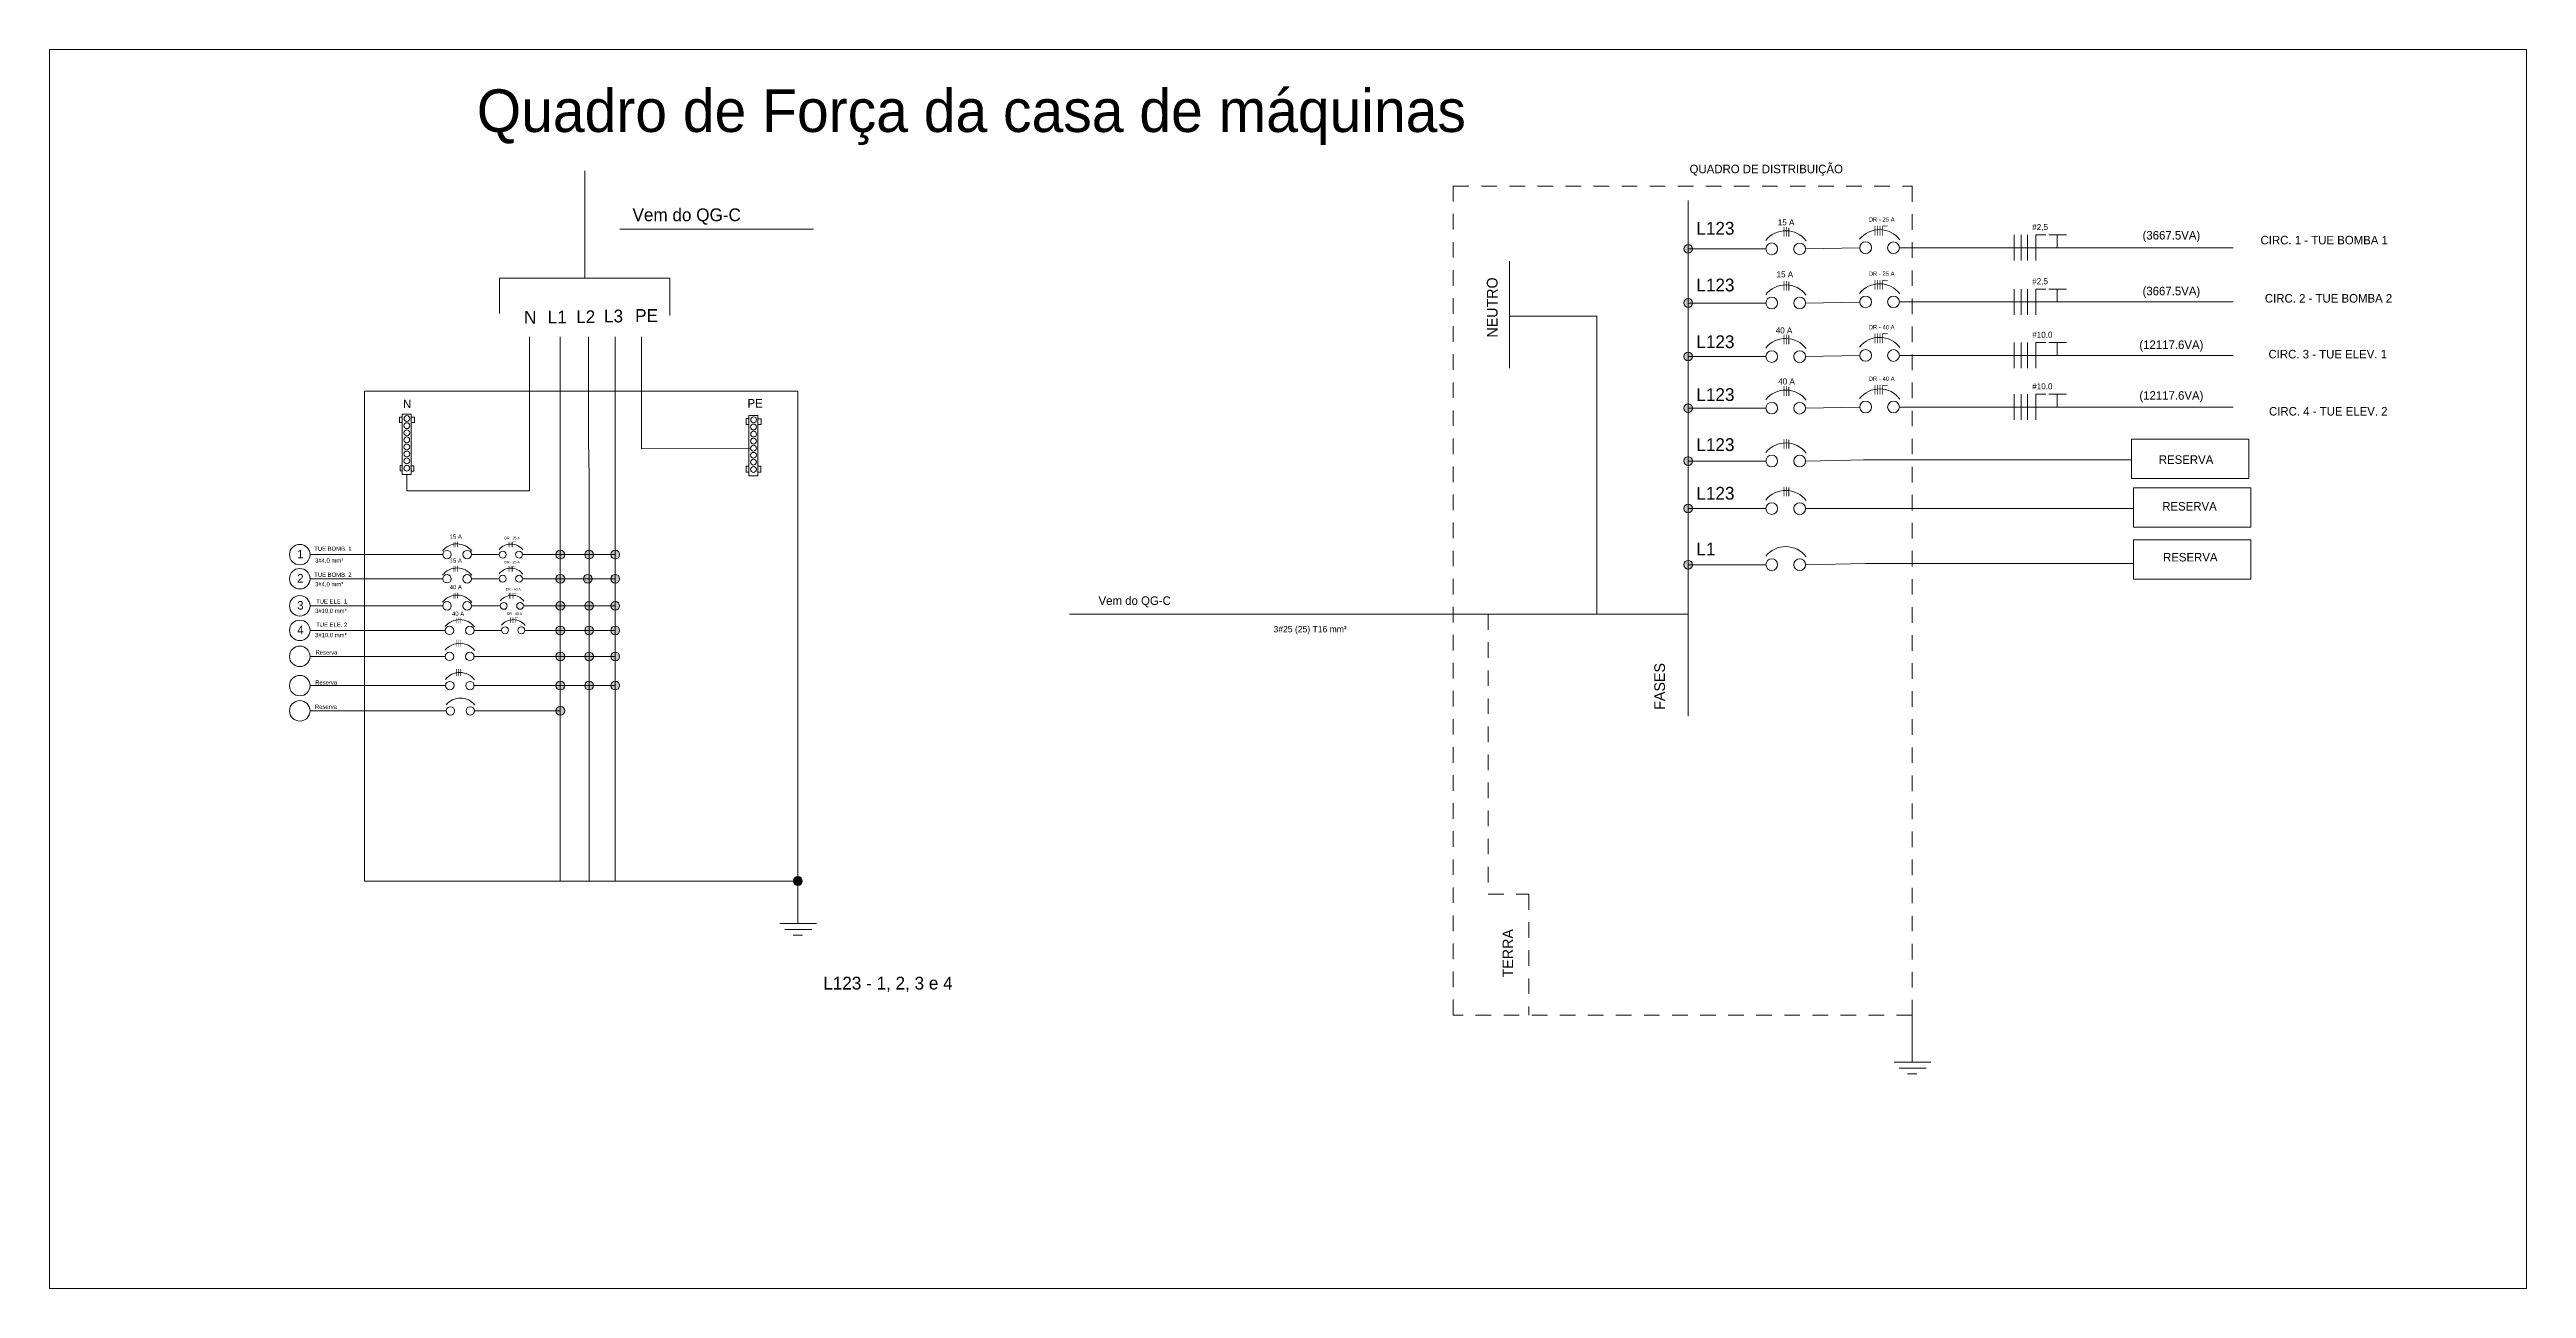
# Model space of a CAD drawing. Header units: millimetres. Extents: x 178 to 457, y 838 to 920.
# Drawn here: x 202.12 to 221.97, y 868.5 to 878.43 of the extents above; entities that cross this region are included whole.
import ezdxf

# ---------------------------------------------------------------- set-up
doc = ezdxf.new("R2010")
doc.units = ezdxf.units.MM
doc.linetypes.add('DASHED', pattern=[0.75, 0.5, -0.25])
doc.linetypes.add('DASHED2', pattern=[0.375, 0.25, -0.125])
doc.layers.add('Unifilar', color=255, linetype='Continuous')

msp = doc.modelspace()

# ---------------------------------------------------------------- texts
at = {"layer": 'Unifilar', "color": 7, "lineweight": 5, "true_color": 0xffffff, "attachment_point": 1}
for s, width, gutter_width, heights, insert, char_height in [('Quadro de Força da casa de máquinas', 12.694108215, 3.0654318, [0.6510979], (205.5419771, 878.1114215), 0.341898442), ('\\pxqc;QUADRO DE DISTRIBUIÇÃO', 1.877081336, 3.0654318, [0.0878725], (214.9407234, 877.5070047), 0.068379688), ('Vem do QG-C', 1.490141886, 3.0654318, [0.0249249], (206.7902926, 877.1566969), 0.102569533), ('DR - 25 A', 0.49046908, 3.0654318, [0.0249249], (216.7009857, 877.0850856), 0.03418984), ('L123 ', 0.49046908, 3.0654318, [0.0249249], (215.319103, 877.0487653), 0.10256953), ('15 A', 0.49046908, 3.0654318, [0.0249249], (215.971732, 877.0695179), 0.04850128), ('#2,5', 0.49046908, 3.0654318, [0.0249249], (218.0114894, 877.0315879), 0.04850128), ('\\pxqc;(3667.5VA)', 1.000254183, 3.0654318, [0.0468782], (218.6269914, 876.9756356), 0.068379688), ('\\pxqc;CIRC. 1 - TUE BOMBA 1', 1.361416817, 3.0654318, [0.0468782], (219.671705, 876.9367998), 0.068379688), ('L123 ', 0.49046908, 3.0654318, [0.0249249], (215.319103, 876.5938873), 0.10256953), ('15 A', 0.49046908, 3.0654318, [0.0249249], (215.9616784, 876.6526961), 0.04850128), ('DR - 25 A', 0.49046908, 3.0654318, [0.0249249], (216.7009857, 876.6508099), 0.03418984), ('#2,5', 0.49046908, 3.0654318, [0.0249249], (218.0114894, 876.5973122), 0.04850128), ('\\pxqc;(3667.5VA)', 1.000254183, 3.0654318, [0.0468782], (218.6269914, 876.528519), 0.068379688), ('N', 0.49046908, 3.0654318, [0.0249249], (205.9202967, 876.3349861), 0.1025695), ('L1', 0.49046908, 3.0654318, [0.0249249], (206.11082, 876.3375444), 0.10256953), ('L2', 0.49046908, 3.0654318, [0.0249249], (206.3386289, 876.3394757), 0.10256953), ('L3', 0.49046908, 3.0654318, [0.0249249], (206.5620238, 876.3451441), 0.10256953), ('PE', 0.49046908, 3.0654318, [0.0249249], (206.8110563, 876.3489314), 0.10256953), ('\\pxqc;CIRC. 2 - TUE BOMBA 2', 1.36551463, 3.0654318, [0.0094776], (219.7042585, 876.4700069), 0.068379688), ('L123 ', 0.49046908, 3.0654318, [0.0249249], (215.319103, 876.1390842), 0.10256953), ('40 A', 0.49046908, 3.0654318, [0.0249249], (215.9549754, 876.2026312), 0.04850128), ('DR - 40 A', 0.49046908, 3.0654318, [0.0249249], (216.7009857, 876.22129), 0.03418984), ('#10.0', 0.49046908, 3.0654318, [0.0249249], (218.0114894, 876.1677923), 0.04850128), ('\\pxqc;(12117.6VA)', 1.000254183, 3.0654318, [0.0468782], (218.6269914, 876.097663), 0.068379688), ('\\pxqc;CIRC. 3 - TUE ELEV. 1', 1.352615907, 3.0654318, [0.0094776], (219.7042585, 876.0222303), 0.068379688), ('L123 ', 0.49046908, 3.0654318, [0.0249249], (215.319103, 875.7152628), 0.10256953), ('40 A', 0.49046908, 3.0654318, [0.0249249], (215.9750825, 875.7931417), 0.04850128), ('DR - 40 A', 0.49046908, 3.0654318, [0.0249249], (216.7009857, 875.8078975), 0.03418984), ('#10.0', 0.49046908, 3.0654318, [0.0249249], (218.0114894, 875.7543997), 0.04850128), ('\\pxqc;(12117.6VA)', 1.000254183, 3.0654318, [0.0468782], (218.6269914, 875.6911926), 0.068379688), ('N', 0.49046908, 3.0654318, [0.0249249], (204.9505429, 875.6236886), 0.0683797), ('PE', 0.49046908, 3.0654318, [0.0249249], (207.7122786, 875.6285168), 0.06837969), ('\\pxqc;CIRC. 4 - TUE ELEV. 2', 1.361215322, 3.0654318, [0.0094776], (219.7042585, 875.5642176), 0.068379688), ('L123 ', 0.49046908, 3.0654318, [0.0249249], (215.319103, 875.3139395), 0.10256953), ('\\pxqc;RESERVA', 1.083632803, 3.0654318, [0.0094776], (218.7028782, 875.1767204), 0.068379688), ('L123 ', 0.49046908, 3.0654318, [0.0249249], (215.319103, 874.9240227), 0.10256953), ('\\pxqc;RESERVA', 1.114212693, 3.0654318, [0.0094776], (218.7151664, 874.8021606), 0.068379688), ('15 A', 0.49046908, 3.0654318, [0.0249249], (205.325264, 874.5423624), 0.03418984), ('DR - 25 A', 0.287590982, 1.7974436, [0.014615], (205.7643089, 874.523338), 0.02004752), ('1', 0.49046908, 3.0654318, [0.0249249], (204.1025741, 874.4185248), 0.0683797), ('TUE BOMB. 1', 0.49046908, 3.0654318, [0.0249249], (204.2389984, 874.4452369), 0.034189844), ('3#4,0 mm{\\fISOCPEUR|b0|i0|c0|p34;²}', 0.49046908, 3.0654318, [0.0249249], (204.2454998, 874.350453), 0.034189844), ('15 A', 0.49046908, 3.0654318, [0.0249249], (205.325264, 874.3505231), 0.03418984), ('DR - 25 A', 0.287590982, 1.7974436, [0.014615], (205.7642271, 874.3300101), 0.02004752), ('L1 ', 0.49046908, 3.0654318, [0.0249249], (215.319103, 874.4766015), 0.10256953), ('\\pxqc;RESERVA', 1.110748913, 3.0654318, [0.0094776], (218.7233807, 874.3941172), 0.068379688), ('2', 0.49046908, 3.0654318, [0.0249249], (204.1025741, 874.2251969), 0.0683797), ('TUE BOMB. 2', 0.49046908, 3.0654318, [0.0249249], (204.2389984, 874.236005), 0.034189844), ('3#4,0 mm{\\fISOCPEUR|b0|i0|c0|p34;²}', 0.49046908, 3.0654318, [0.0249249], (204.2454998, 874.1603549), 0.034189844), ('40 A', 0.49046908, 3.0654318, [0.0249249], (205.325264, 874.1376096), 0.03418984), ('DR - 40 A', 0.287590982, 1.7974436, [0.014615], (205.7730142, 874.1128047), 0.02004752), ('3', 0.49046908, 3.0654318, [0.0249249], (204.1025741, 874.0079915), 0.0683797), ('3#10,0 mm{\\fISOCPEUR|b0|i0|c0|p34;²}', 0.49046908, 3.0654318, [0.0249249], (204.2454998, 873.9469711), 0.034189844), ('TUE ELE. 1', 0.49046908, 3.0654318, [0.0249249], (204.2541093, 874.0220725), 0.03418984), ('40 A', 0.49046908, 3.0654318, [0.0249249], (205.3436313, 873.9240656), 0.03418984), ('DR - 40 A', 0.287590982, 1.7974436, [0.014615], (205.7833787, 873.9169124), 0.02004752), ('\\pxqc;Vem do QG-C', 1.014360067, 3.0654318, [0.0878725], (210.3090619, 874.0455856), 0.068379688), ('4', 0.49046908, 3.0654318, [0.0249249], (204.1025741, 873.811052), 0.0683797), ('3#10,0 mm{\\fISOCPEUR|b0|i0|c0|p34;²}', 0.49046908, 3.0654318, [0.0249249], (204.2454998, 873.7528703), 0.034189844), ('TUE ELE. 2', 0.49046908, 3.0654318, [0.0249249], (204.2544806, 873.8360842), 0.03418984), ('3#25 (25) T16 mm{\\fISOCPEUR|b0|i0|c0|p34;²}', 0.925366637, 3.0654318, [0.0249249], (211.9291885, 873.8087322), 0.051284766), ('Reserva', 0.49046908, 3.0654318, [0.0249249], (204.2488295, 873.6130977), 0.03418984), ('Reserva', 0.49046908, 3.0654318, [0.0249249], (204.2461728, 873.3722449), 0.03418984), ('Reserva', 0.49046908, 3.0654318, [0.0249249], (204.2445293, 873.1773901), 0.03418984), ('L123 - 1, 2, 3 e 4', 3.344974523, 3.0654318, [0], (208.3195751, 870.9958442), 0.102569533)]:
    msp.add_mtext_dynamic_manual_height_columns(s, width=width, gutter_width=gutter_width, heights=heights, dxfattribs=dict(at, insert=insert, char_height=char_height))
at = {"layer": 'Unifilar', "color": 7, "lineweight": 5, "true_color": 0xffffff, "char_height": 0.08547461, "attachment_point": 1, "rotation": 90}
for s, width, insert in [('\\pxqc;NEUTRO', 0.714614359, (213.6395501, 876.0049953)), ('\\pxqc;FASES', 0.308453029, (214.9815126, 873.1694291)), ('\\pxqc,t0;TERRA', 0.555182836, (213.7648215, 870.9063608))]:
    msp.add_mtext_dynamic_manual_height_columns(s, width=width, gutter_width=3.0654318, heights=[0.0094776], dxfattribs=dict(at, insert=insert))

# ---------------------------------------------------------------- hatches: boundary and pattern name
at = {"layer": 'Unifilar', "lineweight": 5, "true_color": 0xffffff}
h = msp.add_hatch(color=7, dxfattribs=at)
h.dxf.hatch_style = 1
edge = h.paths.add_edge_path()
edge.add_arc((215.2527958, 876.8324339), 0.0350053, 0, 360)
edge = h.paths.add_edge_path()
edge.add_arc((215.2527958, 876.3981582), 0.0350053, 0, 360)
edge = h.paths.add_edge_path()
edge.add_arc((215.2527958, 875.9686383), 0.0350053, 0, 360)
edge = h.paths.add_edge_path()
edge.add_arc((215.2527958, 875.5552458), 0.0350053, 0, 360)
edge = h.paths.add_edge_path()
edge.add_arc((215.2527958, 875.1310933), 0.0350053, 0, 360)
edge = h.paths.add_edge_path()
edge.add_arc((215.2527958, 874.7499054), 0.0350053, 0, 360)
edge = h.paths.add_edge_path()
edge.add_arc((215.2527958, 874.2997184), 0.0350053, 0, 360)
h = msp.add_hatch(color=7, dxfattribs=at)
h.dxf.hatch_style = 1
edge = h.paths.add_edge_path()
edge.add_arc((206.2115753, 874.380454), 0.0350053, 0, 360)
edge = h.paths.add_edge_path()
edge.add_arc((206.4418364, 874.380454), 0.0350053, 0, 360)
edge = h.paths.add_edge_path()
edge.add_arc((206.6523164, 874.380454), 0.0350053, 0, 360)
edge = h.paths.add_edge_path()
edge.add_arc((206.2115753, 874.1871262), 0.0350053, 0, 360)
edge = h.paths.add_edge_path()
edge.add_arc((206.4319459, 874.1871262), 0.0350053, 0, 360)
edge = h.paths.add_edge_path()
edge.add_arc((206.6523164, 874.1871262), 0.0350053, 0, 360)
edge = h.paths.add_edge_path()
edge.add_arc((206.2115753, 873.9699208), 0.0350053, 0, 360)
edge = h.paths.add_edge_path()
edge.add_arc((206.4418364, 873.9699208), 0.0350053, 0, 360)
edge = h.paths.add_edge_path()
edge.add_arc((206.6523164, 873.9699208), 0.0350053, 0, 360)
edge = h.paths.add_edge_path()
edge.add_arc((206.2115753, 873.7729812), 0.0350053, 0, 360)
edge = h.paths.add_edge_path()
edge.add_arc((206.4418364, 873.7729812), 0.0350053, 0, 360)
edge = h.paths.add_edge_path()
edge.add_arc((206.6523164, 873.7729812), 0.0350053, 0, 360)
edge = h.paths.add_edge_path()
edge.add_arc((206.2115753, 873.5645293), 0.0350053, 0, 360)
edge = h.paths.add_edge_path()
edge.add_arc((206.4418364, 873.5645293), 0.0350053, 0, 360)
edge = h.paths.add_edge_path()
edge.add_arc((206.6523164, 873.5645293), 0.0350053, 0, 360)
edge = h.paths.add_edge_path()
edge.add_arc((206.2115753, 873.3300929), 0.0350053, 0, 360)
edge = h.paths.add_edge_path()
edge.add_arc((206.4418364, 873.3300929), 0.0350053, 0, 360)
edge = h.paths.add_edge_path()
edge.add_arc((206.6523164, 873.3300929), 0.0350053, 0, 360)
edge = h.paths.add_edge_path()
edge.add_arc((206.2115753, 873.1276354), 0.0350053, 0, 360)
h = msp.add_hatch(color=7, dxfattribs=at)
h.dxf.hatch_style = 1
edge = h.paths.add_edge_path()
edge.add_arc((208.116338, 871.7634344), 0.0350053, 0, 360)

# ---------------------------------------------------------------- linework, layer by layer
at = {"layer": 'Unifilar', "color": 7, "lineweight": 5, "true_color": 0xffffff}
for p, q in [((221.9736433, 878.4307769), (202.1167583, 878.4307769)), ((202.1167583, 868.4961128), (202.1167583, 878.4307769)), ((221.9736433, 868.4961128), (221.9736433, 878.4307769)), ((206.4068315, 876.5984011), (206.4068315, 877.4572402)), ((215.2527958, 873.902401), (215.2527958, 877.219142)), ((206.6886008, 876.9909268), (208.2421277, 876.9909268)), ((217.8660471, 876.9444763), (217.8660471, 876.7383351)), ((217.9219413, 876.9444763), (217.9219413, 876.7383351)), ((217.9740522, 876.9444763), (217.9740522, 876.7383351)), ((218.041068, 876.9444763), (218.041068, 876.7383351)), ((218.041068, 876.9444763), (218.1204466, 876.9444763)), ((218.2119844, 876.9444763), (218.1441239, 876.9444763)), ((218.2119844, 876.8414057), (218.2119844, 876.9444763)), ((218.2119844, 876.9444763), (218.2865516, 876.9444763)), ((213.8212884, 876.2925077), (213.8212884, 876.7324113)), ((215.8763319, 876.8324339), (215.2527958, 876.8324339)), ((216.1941384, 876.8321994), (216.6285854, 876.8405063)), ((216.9463827, 876.8414057), (219.6214485, 876.8414057)), ((205.7249171, 876.4644411), (205.7249171, 876.5984011)), ((205.7249171, 876.5984011), (207.0887459, 876.5984011)), ((207.0887459, 876.5984011), (207.0887459, 876.4723167)), ((217.8660471, 876.5102006), (217.8660471, 876.3040594)), ((217.9219413, 876.5102006), (217.9219413, 876.3040594)), ((217.9740522, 876.5102006), (217.9740522, 876.3040594)), ((218.041068, 876.5102006), (218.041068, 876.3040594)), ((218.041068, 876.5102006), (218.1204466, 876.5102006)), ((218.2119844, 876.5102006), (218.1441239, 876.5102006)), ((218.2119844, 876.40713), (218.2119844, 876.5102006)), ((218.2119844, 876.5102006), (218.2865516, 876.5102006)), ((205.7249171, 876.4644411), (205.7249171, 876.314755)), ((207.0887459, 876.4723167), (207.0887459, 876.2989787)), ((214.521676, 876.2925077), (213.8212884, 876.2925077)), ((213.8212884, 876.2925077), (213.8212884, 875.8769833)), ((214.521676, 873.902401), (214.521676, 876.2925077)), ((215.8763319, 876.3981582), (215.2527958, 876.3981582)), ((216.1941384, 876.3979237), (216.6285854, 876.4062306)), ((216.9463827, 876.40713), (219.6214485, 876.40713)), ((205.9638426, 876.1256659), (205.9638426, 875.2964229)), ((206.2102881, 876.1256659), (206.2102881, 875.2964229)), ((206.4365031, 876.1256659), (206.4365031, 875.2964229)), ((206.6509883, 876.1256659), (206.6509883, 875.2964229)), ((206.8624901, 876.1256659), (206.8624901, 875.2964229)), ((215.8763319, 875.9686383), (215.2527958, 875.9686383)), ((216.1941384, 875.9684038), (216.6285854, 875.9767107)), ((216.9463827, 875.9776101), (219.6214485, 875.9776101)), ((217.8660471, 876.0806807), (217.8660471, 875.8745395)), ((217.9219413, 876.0806807), (217.9219413, 875.8745395)), ((217.9740522, 876.0806807), (217.9740522, 875.8745395)), ((218.041068, 876.0806807), (218.041068, 875.8745395)), ((218.041068, 876.0806807), (218.1204466, 876.0806807)), ((218.2119844, 876.0806807), (218.1441239, 876.0806807)), ((218.2119844, 875.9776101), (218.2119844, 876.0806807)), ((218.2119844, 876.0806807), (218.2865516, 876.0806807)), ((208.116338, 875.6907535), (204.6426411, 875.6907535)), ((204.6426411, 875.2128264), (204.6426411, 875.6907535)), ((208.116338, 871.7634344), (208.116338, 875.6907535)), ((204.9434919, 875.4586372), (204.9434919, 875.5075711)), ((204.9434919, 875.5075711), (205.0166081, 875.5075711)), ((205.0166081, 875.0238753), (205.0166081, 875.5075711)), ((207.7230469, 875.4481782), (207.7230469, 875.4971121)), ((207.7230469, 875.4971121), (207.7961631, 875.4971121)), ((207.7961631, 875.0134163), (207.7961631, 875.4971121)), ((215.8763319, 875.5552458), (215.2527958, 875.5552458)), ((216.1941384, 875.5550113), (216.6285854, 875.5633182)), ((216.9463827, 875.5642176), (219.6214485, 875.5642176)), ((217.8660471, 875.6672881), (217.8660471, 875.461147)), ((217.9219413, 875.6672881), (217.9219413, 875.461147)), ((217.9740522, 875.6672881), (217.9740522, 875.461147)), ((218.041068, 875.6672881), (218.041068, 875.461147)), ((218.041068, 875.6672881), (218.1204466, 875.6672881)), ((218.2119844, 875.6672881), (218.1441239, 875.6672881)), ((218.2119844, 875.5642176), (218.2119844, 875.6672881)), ((218.2119844, 875.6672881), (218.2865516, 875.6672881)), ((204.9434919, 875.4831041), (204.9232539, 875.4831041)), ((204.9232539, 875.4831041), (204.9232539, 875.4393119)), ((204.9232539, 875.4393119), (204.9434919, 875.4393119)), ((204.9434919, 875.4586372), (204.9434919, 875.0238753)), ((205.0166081, 875.4822514), (205.0414088, 875.4822514)), ((205.0414088, 875.4393119), (205.0166081, 875.4393119)), ((205.0414088, 875.4822514), (205.0414088, 875.4393119)), ((205.9638426, 875.2964229), (205.9637811, 875.0040938)), ((206.2115753, 875.006326), (206.2102881, 875.2964229)), ((206.4418364, 875.0048462), (206.4365031, 875.2964229)), ((206.6509883, 875.2964229), (206.6523164, 875.0092856)), ((206.8624901, 875.2964229), (206.8624901, 875.2294082)), ((207.7230469, 875.4726452), (207.7024076, 875.4726452)), ((207.7024076, 875.4726452), (207.7024076, 875.4238868)), ((207.7024076, 875.4238868), (207.7230469, 875.4238868)), ((207.7230469, 875.4481782), (207.7230469, 875.0134163)), ((207.7961631, 875.4705885), (207.8221973, 875.4705885)), ((207.8221973, 875.4238868), (207.7961631, 875.4238868)), ((207.8221973, 875.4705885), (207.8221973, 875.4238868)), ((218.8071643, 875.1397613), (218.8071643, 875.3066295)), ((218.8071643, 875.3066295), (219.7471721, 875.3066295)), ((219.7471721, 875.3066295), (219.7471721, 874.9913055)), ((204.6426411, 875.2128264), (204.6426411, 871.7634344)), ((204.9434919, 875.0948182), (204.9265644, 875.0948182)), ((204.9265644, 875.0948182), (204.9265644, 875.0516781)), ((205.0166081, 875.0938901), (205.0365862, 875.0938901)), ((205.0365862, 875.0938901), (205.0365862, 875.05075)), ((206.8624901, 875.2294082), (207.7370173, 875.2336072)), ((215.8763319, 875.1310933), (215.2527958, 875.1310933)), ((216.1941384, 875.1308588), (216.6756232, 875.1400651)), ((216.6597326, 875.1397613), (218.8071643, 875.1397613)), ((218.8071643, 875.1397613), (218.8071643, 874.9913055)), ((204.9265644, 875.0516781), (204.9434919, 875.0516781)), ((204.9434919, 875.0238753), (205.0166081, 875.0238753)), ((204.98005, 875.0238753), (204.98005, 874.8933639)), ((205.0365862, 875.05075), (205.0166081, 875.05075)), ((205.9637811, 875.0040938), (205.9637811, 874.8933639)), ((206.2115753, 875.006326), (206.2115753, 871.7634344)), ((206.4418364, 875.0048462), (206.4418364, 871.7634344)), ((206.6523164, 875.0092856), (206.6523164, 871.7634344)), ((207.7024076, 875.0430751), (207.7024076, 875.0885729)), ((207.7024076, 875.0885729), (207.7230469, 875.0885729)), ((207.7230469, 875.0430751), (207.7024076, 875.0430751)), ((207.7230469, 875.0134163), (207.7961631, 875.0134163)), ((207.8198268, 875.0909807), (207.7961631, 875.0909807)), ((207.7961631, 875.0406924), (207.8198268, 875.0406924)), ((207.8198268, 875.0406924), (207.8198268, 875.0909807)), ((219.7471721, 874.9913055), (218.8071643, 874.9913055)), ((218.8230548, 874.7496709), (218.8230548, 874.9165392)), ((218.8230548, 874.9165392), (219.7630627, 874.9165392)), ((219.7630627, 874.9165392), (219.7630627, 874.6012152)), ((205.9637811, 874.8933639), (204.98005, 874.8933639)), ((215.8763319, 874.7499054), (215.2527958, 874.7499054)), ((216.1941384, 874.7496709), (216.6756232, 874.7496709)), ((216.6756232, 874.7496709), (218.8230548, 874.7496709)), ((218.8230548, 874.7496709), (218.8230548, 874.6012152)), ((219.7630627, 874.6012152), (218.8230548, 874.6012152)), ((218.8230548, 874.3315123), (218.8230548, 874.4983805)), ((218.8230548, 874.4983805), (219.7630627, 874.4983805)), ((219.7630627, 874.4983805), (219.7630627, 874.1830565)), ((205.2690448, 874.3806201), (204.2048885, 874.3806201)), ((205.4996202, 874.3804569), (205.7218513, 874.380454)), ((205.9081997, 874.380454), (206.6523164, 874.380454)), ((215.8763319, 874.2997184), (215.2527958, 874.2997184)), ((216.1941384, 874.2994839), (216.6756232, 874.3086902)), ((216.6756232, 874.3086902), (218.8230548, 874.3086902)), ((218.8230548, 874.3315123), (218.8230548, 874.1830565)), ((205.2690448, 874.1872922), (204.2048885, 874.1872922)), ((205.4996202, 874.1871291), (205.7217695, 874.1871262)), ((205.9081179, 874.1871262), (206.2115753, 874.1871262)), ((206.2115753, 874.1871262), (206.6523164, 874.1871262)), ((219.7630627, 874.1830565), (218.8230548, 874.1830565)), ((205.2690448, 873.9700868), (204.2048885, 873.9700868)), ((205.4996202, 873.9699167), (205.7305566, 873.9699208)), ((205.9169049, 873.9699208), (206.6523164, 873.9699208)), ((211.6694698, 873.90287), (210.2944535, 873.90287)), ((211.6694698, 873.90287), (212.668257, 873.9026355)), ((212.668257, 873.9026355), (213.804443, 873.9026355)), ((213.804443, 873.9026355), (214.1222495, 873.902401)), ((214.1222495, 873.902401), (215.2527958, 873.902401)), ((215.2527958, 873.902401), (215.2527958, 873.0844257)), ((205.2896841, 873.7731473), (204.2048885, 873.7731473)), ((205.5202595, 873.7729847), (205.7409409, 873.7729812)), ((205.9272548, 873.7729812), (206.6523164, 873.7729812)), ((205.2896841, 873.5646953), (204.2048885, 873.5646953)), ((205.5147565, 873.5645293), (206.2115753, 873.5645293)), ((206.2115753, 873.5645293), (206.6523164, 873.5645293)), ((205.2910328, 873.330259), (204.2048885, 873.330259)), ((205.5161052, 873.3300929), (206.6523164, 873.3300929)), ((205.297572, 873.1278015), (204.2048885, 873.1278015)), ((205.5226444, 873.1276354), (206.2115753, 873.1276354)), ((204.6426411, 871.7634344), (208.116338, 871.7634344)), ((208.116338, 871.7984397), (208.116338, 871.4234641)), ((207.9704092, 871.4234641), (208.26577, 871.4234641)), ((208.011481, 871.3752812), (208.2287743, 871.3752812)), ((208.0795399, 871.3292793), (208.1540395, 871.3292793)), ((217.0493176, 870.6870879), (217.0493176, 870.3121124)), ((216.9033889, 870.3121124), (217.1987497, 870.3121124)), ((216.9444607, 870.2639294), (217.1617539, 870.2639294)), ((217.0125195, 870.2179276), (217.0870192, 870.2179276)), ((202.1167583, 868.4961128), (221.9736433, 868.4961128))]:
    msp.add_line(p, q, dxfattribs=at)
at = {"layer": 'Unifilar', "color": 7, "linetype": 'DASHED', "lineweight": 5, "ltscale": 0.25, "true_color": 0xffffff}
for p, q in [((213.6496738, 873.9026355), (213.6496738, 871.6575555)), ((213.6496738, 871.6575555), (213.9763878, 871.6575555)), ((213.9763878, 871.6575555), (213.9763878, 870.6870879))]:
    msp.add_line(p, q, dxfattribs=at)
at = {"layer": 'Unifilar', "color": 7, "linetype": 'DASHED2', "lineweight": 5, "ltscale": 0.5, "true_color": 0xffffff}
msp.add_lwpolyline([(217.0493176, 870.6870879), (213.3701722, 870.6870879), (213.3701722, 877.334921), (217.0493176, 877.334921)], close=True, dxfattribs=at)
at = {"layer": 'Unifilar', "color": 7, "lineweight": 5, "true_color": 0xffffff}
for points, const_width in [([(216.0204625, 877.0087862), (216.0204704, 876.9304713)], 0.0055939), ([(216.0399926, 877.0087882), (216.0400005, 876.9304733)], 0.0055939), ([(216.060269, 877.0031971), (216.0602764, 876.9304761)], 0.0055939), ([(216.7519638, 877.01776), (216.7519717, 876.9394451)], 0.0055939), ([(216.7727074, 877.017758), (216.7727153, 876.9394431)], 0.0055939), ([(216.7922374, 877.01776), (216.7922454, 876.9394451)], 0.0055939), ([(216.8097166, 877.0149655), (216.8526033, 877.0149699)], 0.0055939), ([(216.8125139, 877.0121689), (216.8125212, 876.9394479)], 0.0055939), ([(216.0204625, 876.5745104), (216.0204704, 876.4961956)], 0.0055939), ([(216.0399926, 876.5745124), (216.0400005, 876.4961976)], 0.0055939), ([(216.060269, 876.5689213), (216.0602764, 876.4962004)], 0.0055939), ([(216.7519638, 876.5834842), (216.7519717, 876.5051694)], 0.0055939), ([(216.7727074, 876.5834822), (216.7727153, 876.5051674)], 0.0055939), ([(216.7922374, 876.5834842), (216.7922454, 876.5051694)], 0.0055939), ([(216.8097166, 876.5806898), (216.8526033, 876.5806941)], 0.0055939), ([(216.8125139, 876.5778931), (216.8125212, 876.5051722)], 0.0055939), ([(216.0204625, 876.1449906), (216.0204704, 876.0666757)], 0.0055939), ([(216.0399926, 876.1449925), (216.0400005, 876.0666777)], 0.0055939), ([(216.060269, 876.1394014), (216.0602764, 876.0666805)], 0.0055939), ([(216.7519638, 876.1539643), (216.7519717, 876.0756495)], 0.0055939), ([(216.7727074, 876.1539624), (216.7727153, 876.0756475)], 0.0055939), ([(216.7922374, 876.1539643), (216.7922454, 876.0756495)], 0.0055939), ([(216.8097166, 876.1511699), (216.8526033, 876.1511743)], 0.0055939), ([(216.8125139, 876.1483732), (216.8125212, 876.0756523)], 0.0055939), ([(216.0204625, 875.731598), (216.0204704, 875.6532832)], 0.0055939), ([(216.0399926, 875.7316), (216.0400005, 875.6532852)], 0.0055939), ([(216.060269, 875.7260089), (216.0602764, 875.653288)], 0.0055939), ([(216.7519638, 875.7405718), (216.7519717, 875.662257)], 0.0055939), ([(216.7727074, 875.7405698), (216.7727153, 875.662255)], 0.0055939), ([(216.7922374, 875.7405718), (216.7922454, 875.662257)], 0.0055939), ([(216.8097166, 875.7377774), (216.8526033, 875.7377817)], 0.0055939), ([(216.8125139, 875.7349807), (216.8125212, 875.6622598)], 0.0055939), ([(216.0204625, 875.3074456), (216.0204704, 875.2291307)], 0.0055939), ([(216.0399926, 875.3074476), (216.0400005, 875.2291327)], 0.0055939), ([(216.060269, 875.3018565), (216.0602764, 875.2291355)], 0.0055939), ([(216.0204625, 874.9262577), (216.0204704, 874.8479428)], 0.0055939), ([(216.0399926, 874.9262596), (216.0400005, 874.8479448)], 0.0055939), ([(216.060269, 874.9206686), (216.0602764, 874.8479476)], 0.0055939), ([(205.3590119, 874.4822806), (205.3590176, 874.4379732)], 0.0040585), ([(205.3740617, 874.4847912), (205.3740675, 874.4379717)], 0.0040585), ([(205.3882322, 874.485628), (205.388237, 874.4379732)], 0.0040585), ([(205.7942004, 874.4838609), (205.794205, 874.4379403)], 0.00328), ([(205.8063635, 874.4838598), (205.8063682, 874.4379392)], 0.00328), ([(205.8178152, 874.4838609), (205.8178198, 874.4379403)], 0.00328), ([(205.8280643, 874.4822224), (205.8532113, 874.4822249)], 0.00328), ([(205.8297044, 874.4805826), (205.8297088, 874.437942)], 0.00328), ([(205.3590119, 874.2889528), (205.3590176, 874.2446453)], 0.0040585), ([(205.3740617, 874.2914634), (205.3740675, 874.2446439)], 0.0040585), ([(205.3882322, 874.2923002), (205.388237, 874.2446453)], 0.0040585), ([(205.7941186, 874.2905331), (205.7941233, 874.2446125)], 0.00328), ([(205.8062818, 874.2905319), (205.8062864, 874.2446113)], 0.00328), ([(205.8177334, 874.2905331), (205.8177381, 874.2446125)], 0.00328), ([(205.8279825, 874.2888946), (205.8531295, 874.2888971)], 0.00328), ([(205.8296227, 874.2872547), (205.829627, 874.2446141)], 0.00328), ([(205.3590119, 874.0717474), (205.3590176, 874.0274399)], 0.0040585), ([(205.3740617, 874.074258), (205.3740675, 874.0274385)], 0.0040585), ([(205.3882322, 874.0750948), (205.388237, 874.0274399)], 0.0040585), ([(205.8029057, 874.0733277), (205.8029103, 874.0274071)], 0.00328), ([(205.8150688, 874.0733265), (205.8150735, 874.0274059)], 0.00328), ([(205.8265205, 874.0733277), (205.8265251, 874.0274071)], 0.00328), ([(205.8367695, 874.0716892), (205.8619166, 874.0716917)], 0.00328), ([(205.8384097, 874.0700493), (205.838414, 874.0274087)], 0.00328), ([(205.3796512, 873.8748078), (205.3796569, 873.8305004)], 0.0040585), ([(205.394701, 873.8773184), (205.3947068, 873.8304989)], 0.0040585), ([(205.4088715, 873.8781552), (205.4088763, 873.8305004)], 0.0040585), ([(205.8132702, 873.8774354), (205.8132748, 873.8315147)], 0.00328), ([(205.8254333, 873.8774342), (205.825438, 873.8315136)], 0.00328), ([(205.836885, 873.8774354), (205.8368896, 873.8315147)], 0.00328), ([(205.847134, 873.8757968), (205.8722811, 873.8757994)], 0.00328), ([(205.8487742, 873.874157), (205.8487785, 873.8315164)], 0.00328), ([(205.3796512, 873.6980955), (205.3796569, 873.6412764)], 0.0040585), ([(205.394701, 873.6980941), (205.3947068, 873.641275)], 0.0040585), ([(205.4088705, 873.6980955), (205.4088763, 873.6412764)], 0.0040585), ([(205.3809999, 873.4636592), (205.3810056, 873.4068401)], 0.0040585), ([(205.3960498, 873.4636577), (205.3960555, 873.4068387)], 0.0040585), ([(205.4102192, 873.4636592), (205.410225, 873.4068401)], 0.0040585)]:
    msp.add_lwpolyline(points, dxfattribs=dict(at, const_width=const_width))
for centre, radius in [((216.6756232, 876.8414057), 0.0470464), ((216.8993369, 876.8411712), 0.0470464), ((215.2527958, 876.8324339), 0.0350053), ((215.9233783, 876.8324339), 0.0470464), ((216.147092, 876.8321994), 0.0470464), ((215.2527958, 876.3981582), 0.0350053), ((215.9233783, 876.3981582), 0.0470464), ((216.147092, 876.3979237), 0.0470464), ((216.6756232, 876.40713), 0.0470464), ((216.8993369, 876.4068955), 0.0470464), ((215.2527958, 875.9686383), 0.0350053), ((215.9233783, 875.9686383), 0.0470464), ((216.147092, 875.9684038), 0.0470464), ((216.6756232, 875.9776101), 0.0470464), ((216.8993369, 875.9773756), 0.0470464), ((204.981787, 875.471968), 0.0233441), ((215.2527958, 875.5552458), 0.0350053), ((215.9233783, 875.5552458), 0.0470464), ((216.147092, 875.5550113), 0.0470464), ((216.6756232, 875.5642176), 0.0470464), ((216.8993369, 875.5639831), 0.0470464), ((204.9803565, 875.3006616), 0.0233441), ((204.9812148, 875.4145314), 0.0233441), ((204.9816644, 875.3576718), 0.0233441), ((207.7599115, 875.2902027), 0.0233441), ((207.7607698, 875.4040725), 0.0233441), ((207.7612194, 875.3472128), 0.0233441), ((207.761342, 875.461509), 0.0233441), ((204.9805609, 875.18777), 0.0233441), ((204.9808061, 875.2441782), 0.0233441), ((204.9808878, 875.1323651), 0.0233441), ((204.9808878, 875.0736494), 0.0233441), ((207.7601159, 875.1773111), 0.0233441), ((207.7603611, 875.2337192), 0.0233441), ((207.7604428, 875.1219061), 0.0233441), ((215.2527958, 875.1310933), 0.0350053), ((215.9233783, 875.1310933), 0.0470464), ((216.147092, 875.1308588), 0.0470464), ((207.7604428, 875.0631904), 0.0233441), ((215.2527958, 874.7499054), 0.0350053), ((215.9233783, 874.7499054), 0.0470464), ((216.147092, 874.7496709), 0.0470464), ((204.1226942, 874.3806201), 0.0821943), ((205.303178, 874.3806201), 0.0341332), ((205.465487, 874.38045), 0.0341332), ((205.7494374, 874.380454), 0.0275861), ((205.8806139, 874.3803165), 0.0275861), ((206.2115753, 874.380454), 0.0350053), ((206.4418364, 874.380454), 0.0350053), ((206.6523164, 874.380454), 0.0350053), ((215.2527958, 874.2997184), 0.0350053), ((215.9233783, 874.2997184), 0.0470464), ((216.147092, 874.2994839), 0.0470464), ((204.1226942, 874.1872922), 0.0821943), ((205.303178, 874.1872922), 0.0341332), ((205.465487, 874.1871221), 0.0341332), ((205.7493556, 874.1871262), 0.0275861), ((205.8805322, 874.1869887), 0.0275861), ((206.2115753, 874.1871262), 0.0350053), ((206.4319459, 874.1871262), 0.0350053), ((206.6523164, 874.1871262), 0.0350053), ((204.1226942, 873.9700868), 0.0821943), ((205.303178, 873.9700868), 0.0341332), ((205.465487, 873.9699167), 0.0341332), ((205.7581426, 873.9699208), 0.0275861), ((205.8893192, 873.9697833), 0.0275861), ((206.2115753, 873.9699208), 0.0350053), ((206.4418364, 873.9699208), 0.0350053), ((206.6523164, 873.9699208), 0.0350053), ((204.1226942, 873.7731473), 0.0821943), ((205.3238173, 873.7731473), 0.0341332), ((205.4861263, 873.7729772), 0.0341332), ((205.7685071, 873.7740284), 0.0275861), ((205.8996837, 873.773891), 0.0275861), ((206.2115753, 873.7729812), 0.0350053), ((206.4418364, 873.7729812), 0.0350053), ((206.6523164, 873.7729812), 0.0350053), ((204.1226942, 873.5646953), 0.0821943), ((205.3238173, 873.5646953), 0.0341332), ((205.4861263, 873.5645252), 0.0341332), ((206.2115753, 873.5645293), 0.0350053), ((206.4418364, 873.5645293), 0.0350053), ((206.6523164, 873.5645293), 0.0350053), ((204.1226942, 873.330259), 0.0821943), ((205.325166, 873.330259), 0.0341332), ((205.4874751, 873.3300889), 0.0341332), ((206.2115753, 873.3300929), 0.0350053), ((206.4418364, 873.3300929), 0.0350053), ((206.6523164, 873.3300929), 0.0350053), ((204.1226942, 873.1278015), 0.0821943), ((205.3308905, 873.1278015), 0.0333185), ((205.4893259, 873.1276354), 0.0333185), ((206.2115753, 873.1276354), 0.0350053), ((208.116338, 871.7634344), 0.0350053)]:
    msp.add_circle(centre, radius, dxfattribs=at)
for centre, radius in [((216.0351605, 876.7727828), 0.2048441), ((216.7874054, 876.7817546), 0.2048441), ((216.0351605, 876.3385071), 0.2048441), ((216.7874054, 876.3474789), 0.2048441), ((216.0351605, 875.9089872), 0.2048441), ((216.7874054, 875.917959), 0.2048441), ((216.0351605, 875.4955947), 0.2048441), ((216.7874054, 875.5045665), 0.2048441), ((216.0351605, 875.0714422), 0.2048441), ((216.0351605, 874.6902543), 0.2048441), ((205.3842784, 874.3181139), 0.1486187), ((205.8149819, 874.3454771), 0.1201122), ((216.0351605, 874.2400673), 0.2048441), ((205.3842784, 874.1247861), 0.1486187), ((205.8149001, 874.1521492), 0.1201122), ((205.3842784, 873.9075807), 0.1486187), ((205.8236872, 873.9349439), 0.1201122), ((205.4049177, 873.7106411), 0.1486187), ((205.8340517, 873.7390515), 0.1201122), ((205.4049177, 873.5214172), 0.1486187), ((205.4062664, 873.2869809), 0.1486187), ((205.4100554, 873.0855563), 0.1450717)]:
    msp.add_arc(centre, radius, 37.18546741, 141.5135363, dxfattribs=at)

msp.set_redraw_order([(e.dxf.handle, doc.entitydb.next_handle()) for e in msp.query("TEXT MTEXT ATTDEF DIMENSION ARC_DIMENSION")])  # texts and dimensions are drawn at this point

doc.saveas('drawing.dxf')
